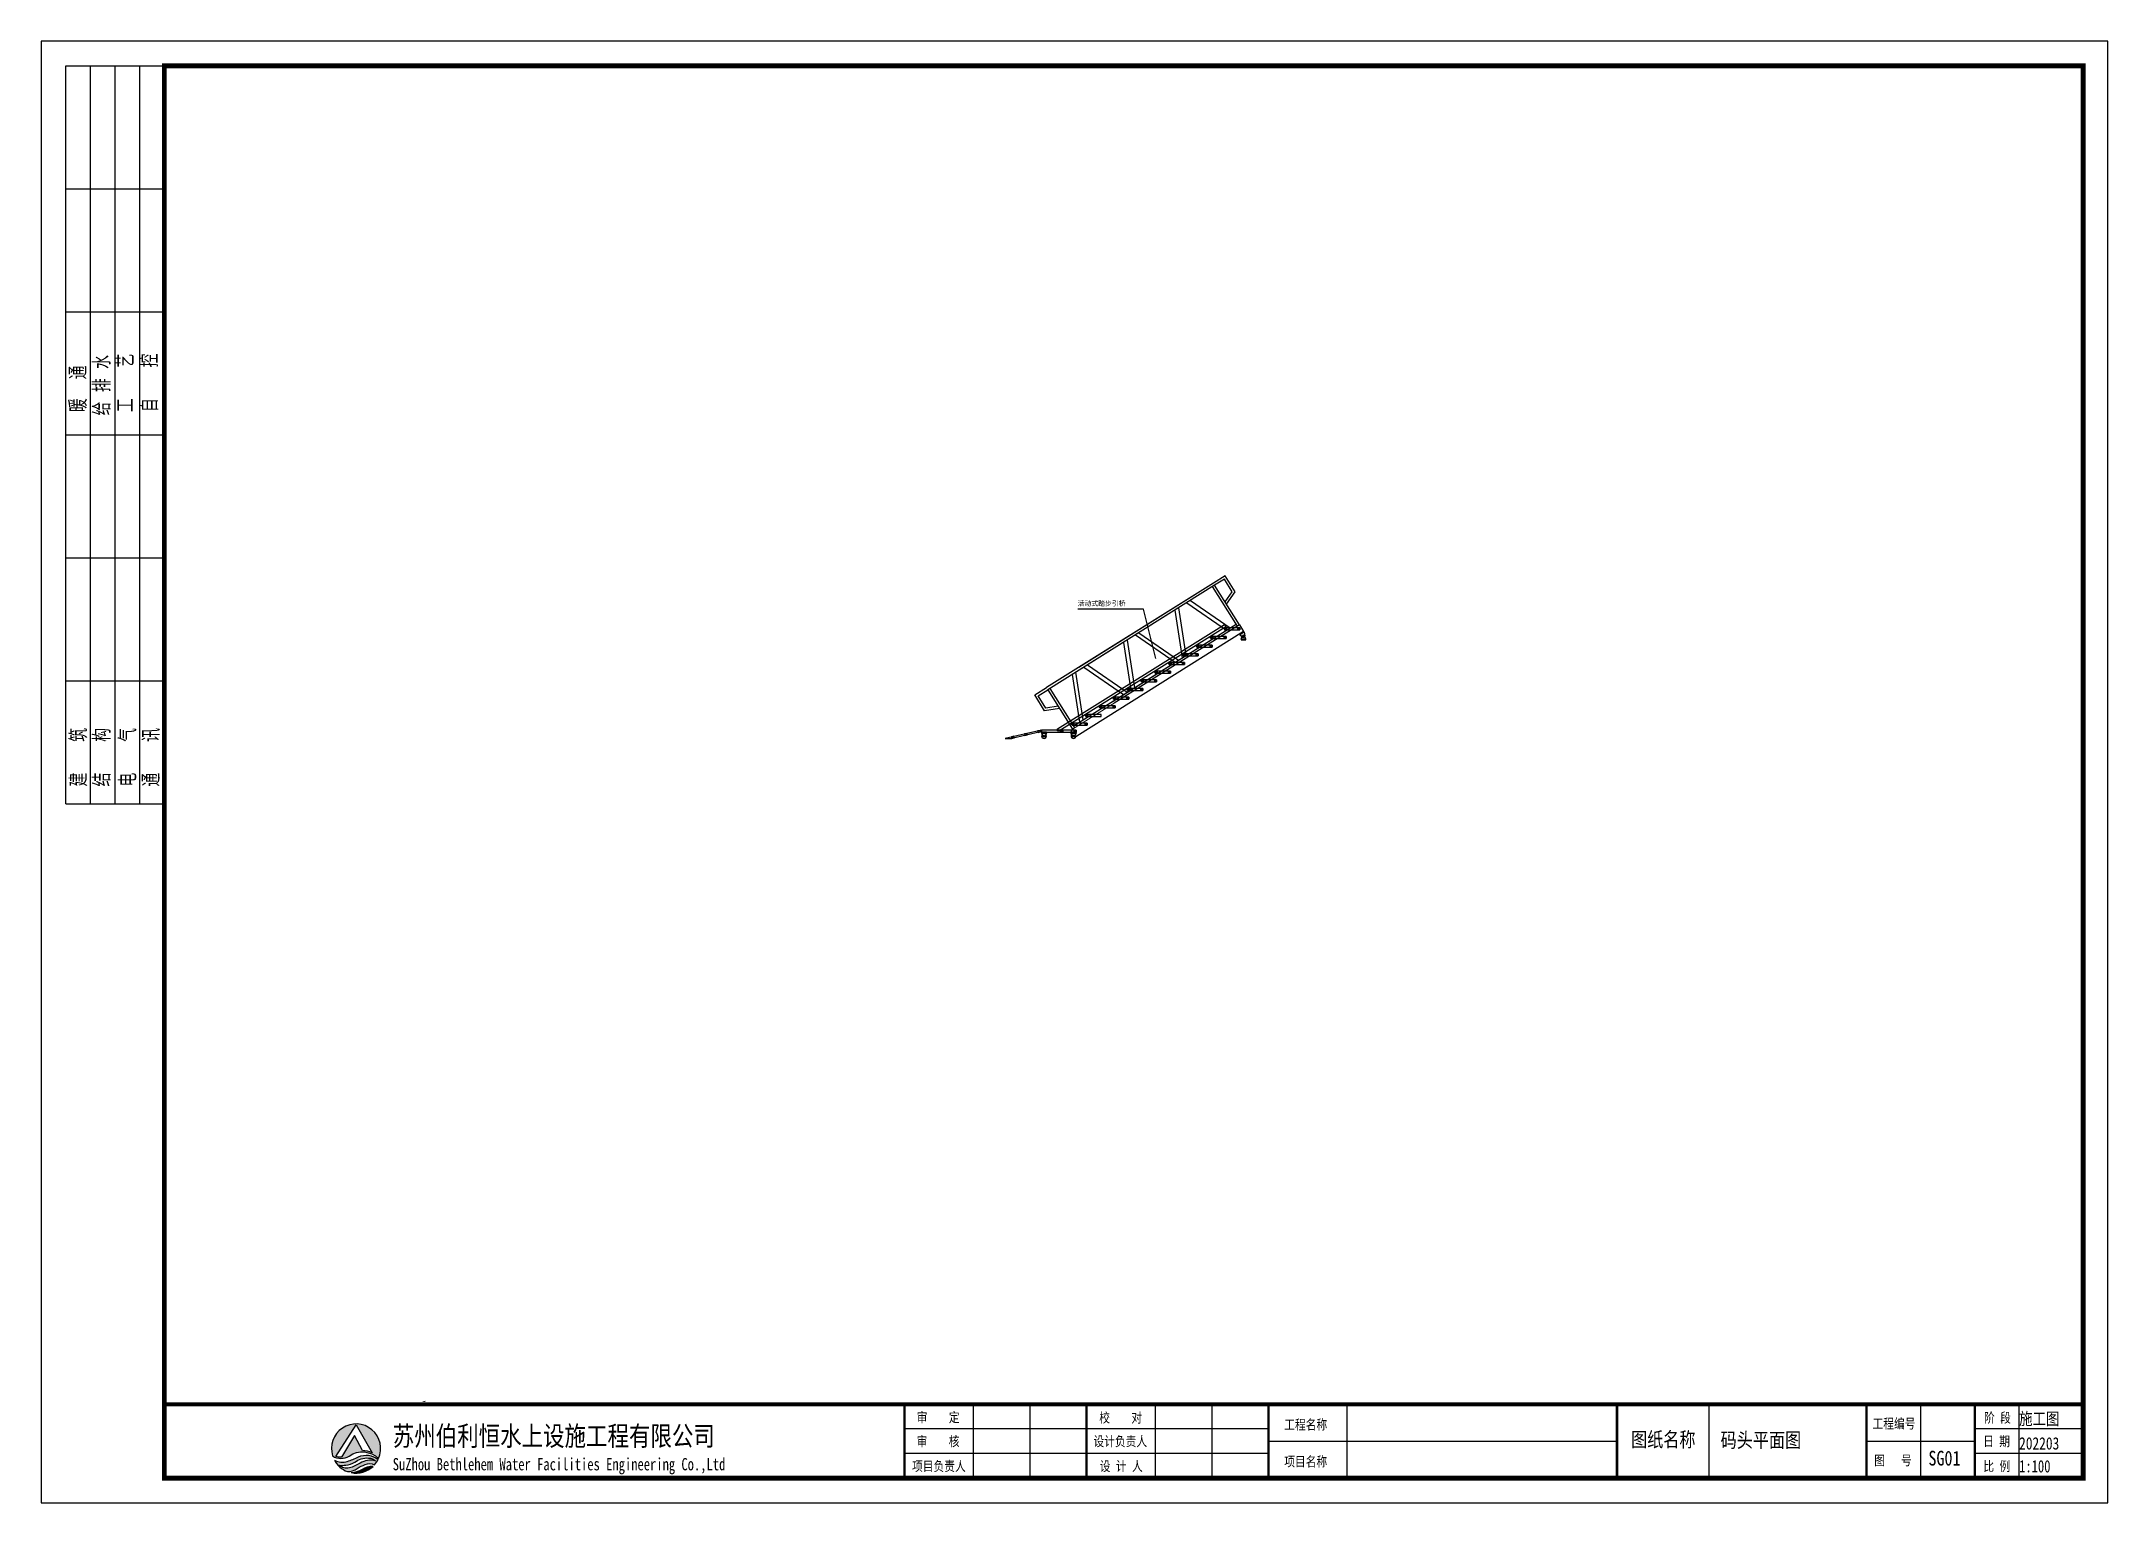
# Model space of a CAD drawing. Extents: x 36536 to 256213, y 18389 to 106449.
# Drawn here: x 37538 to 79538, y 18389 to 48089 of the extents above; entities that cross this region are included whole.
import ezdxf

# ---------------------------------------------------------------- set-up
doc = ezdxf.new("R2010")
doc.units = 0
doc.header["$LTSCALE"] = 1000
doc.header["$MEASUREMENT"] = 0
doc.linetypes.add('CENTER2', pattern=[28.575, 19.05, -3.175, 3.175, -3.175])
for name, color, linetype in [('0-绿道', 3, 'Continuous'), ('栏杆', 6, 'Continuous'), ('码头标注', 3, 'Continuous')]:
    doc.layers.add(name, color=color, linetype=linetype)
doc.styles.add('-宋体', font='', dxfattribs={"width": 0.8})
doc.styles.add('_TCH_DIM', font='SIMPLEX.shx', dxfattribs={"width": 0.7, "bigfont": 'hztxt.shx'})
doc.styles.get("Standard").update_dxf_attribs({"font": 'simplex.shx', "bigfont": 'hztxt.shx'})
doc.styles.add('图框', font='simhei.ttf')
doc.styles.add('宋体', font='')
doc.styles.add('黑体', font='simhei.ttf', dxfattribs={"width": 0.8})
doc.styles.get('-宋体').set_extended_font_data('SimSun')
doc.styles.get('宋体').set_extended_font_data('SimSun')

msp = doc.modelspace()

# ---------------------------------------------------------------- texts
at = {"layer": '码头标注', "color": 0, "insert": (58603.602, 36714.095, 1137718.539), "char_height": 99.252, "width": 1669.912, "attachment_point": 1, "style": '宋体'}
msp.add_mtext('活动式踏步引桥', dxfattribs=at)

# ---------------------------------------------------------------- blocks, each defined once
blk = doc.blocks.new('$TITLEBLK$00000187')
h = blk.add_hatch(color=140)
h.dxf.hatch_style = 1
h.paths.add_polyline_path([(-355.8, 4.5, 0.294083), (-352.4, 4.48, -0.363756), (-346.47, 3.96, 1.450144)])
h.paths.add_polyline_path([(-351.03, 10.8), (-347.73, 5.12, 0.101723), (-349.74, 5.58), (-351.34, 8.66), (-354.02, 4.26, -0.081837), (-355.14, 4.38)], flags=16)
h = blk.add_hatch(color=174)
h.paths.add_polyline_path([(-347.27, 2.71, 0.064571), (-346.55, 3.78, 0.296692), (-350.55, 4.29, -0.04264), (-352.81, 3.4, -0.209747), (-355.43, 3.62, 0.179915), (-352.8, 1.33, 0.169783), (-350.78, 1.97, -0.05744), (-349.2, 2.74, -0.214092)])
h.paths.add_polyline_path([(-350.22, 3.03, -0.084014), (-352.39, 2.08, -0.271733), (-354.47, 2.61, 0.071966), (-353.09, 2.64, 0.098278), (-351.26, 3.23, -0.072406), (-350.01, 3.9, -0.088156), (-348.47, 4.07, -0.181988), (-347.06, 3.48, 0.206106)], flags=16)
blk.add_hatch(color=174).paths.add_polyline_path([(-347.58, 2.39, 0.163426), (-349.49, 1.98, -0.143194), (-352.02, 1.1, 0.245013)])
for p, q in [((-225.54, 0), (-225.54, 15)), ((-214.04, 0), (-214.04, 15)), ((-188.54, 0), (-188.54, 15)), ((-177.04, 0), (-177.04, 15)), ((-149.56, 0), (-149.56, 15)), ((-76, 0), (-76, 15)), ((-33, 0), (-33, 15)), ((-13, 0), (-13, 15)), ((0, 0), (0, 15)), ((-165.54, 10), (-239.54, 10)), ((0, 10), (-22, 10)), ((-165.54, 5), (-239.54, 5)), ((-165.56, 7.5), (-94.73, 7.5)), ((-44, 7.5), (-22, 7.5)), ((0, 5), (-22, 5))]:
    blk.add_line(p, q)
for points, const_width in [([(-390, 0), (-390, 15), (0, 15)], 0.8), ([(-239.54, 0), (-239.54, 15)], 0.5), ([(-202.54, 0), (-202.54, 15)], 0.5), ([(-165.56, 0), (-165.56, 15)], 0.5), ([(-94.73, 0), (-94.73, 15)], 0.5), ([(-44, 0), (-44, 15)], 0.5), ([(-22, 0), (-22, 15)], 0.5)]:
    blk.add_lwpolyline(points, dxfattribs=dict(const_width=const_width))
for points in [[(-355.8, 4.5, 0.294083), (-352.4, 4.48, -0.363756), (-346.47, 3.96, 1.450144)], [(-355.14, 4.38), (-351.03, 10.8), (-347.73, 5.12, 0.101723), (-349.74, 5.58), (-351.34, 8.66), (-354.02, 4.26, -0.081837)]]:
    blk.add_lwpolyline(points, format="xyb", close=True)
for points in [[(-355.43, 3.62, 0.209747), (-352.81, 3.4, 0.04264), (-350.55, 4.29, -0.296692), (-346.55, 3.78)], [(-354.47, 2.61, 0.071966), (-353.09, 2.64, 0.098278), (-351.26, 3.23, -0.072406), (-350.01, 3.9, -0.088156), (-348.47, 4.07, -0.181988), (-347.06, 3.48, 0.206106), (-350.22, 3.03, -0.084014), (-352.39, 2.08, -0.271733), (-354.47, 2.61)], [(-352.8, 1.33, 0.169783), (-350.78, 1.97, -0.05744), (-349.2, 2.74, -0.214092), (-347.27, 2.71, -0.214092)], [(-352.02, 1.1, 0.126537), (-349.75, 1.81, -0.189728), (-347.58, 2.39, -0.189728)]]:
    blk.add_lwpolyline(points, format="xyb")
for start, end in [(208.4706, 249.2676), (258.5751, 313.6432), (318.8384, 333.6165)]:
    blk.add_arc((-351.03, 6), 5, start, end)
at = {"style": '图框'}
for s, height, width, p in [('审    定', 2, 0.8, (-237.07, 11.34)), ('校    对', 2, 0.8, (-199.97, 11.27)), ('阶 段', 2, 0.8, (-20.12, 11.27)), ('苏州伯利恒水上设施工程有限公司', 4, 0.8, (-343.57, 6.56)), ('审    核', 2, 0.8, (-237.09, 6.48)), ('设计负责人', 2, 0.8, (-201.15, 6.48)), ('工程名称', 2, 0.8, (-162.37, 9.86)), ('图纸名称', 3, 0.8, (-91.87, 6.34)), ('工程编号', 2, 0.8, (-42.79, 10.08)), ('日 期', 2, 0.8, (-20.31, 6.48)), ('SuZhou Bethlehem Water Facilities Engineering Co.,Ltd ', 2.5, 0.75, (-343.57, 1.57)), ('项目名称', 2, 0.8, (-162.37, 2.36)), ('图   号', 2, 0.8, (-42.46, 2.6)), ('项目负责人', 2, 0.8, (-238.02, 1.42)), ('设 计 人', 2, 0.8, (-199.87, 1.42)), ('比 例', 2, 0.8, (-20.27, 1.42))]:
    blk.add_text(s, height=height, dxfattribs=dict(at, width=width)).set_placement(p)
for tag, p in [('审定人', (-223.21, 10.95)), ('校对', (-185.05, 10.92)), ('审核人', (-223.21, 6.03)), ('设计负责人', (-188.17, 6.23)), ('项目负责人', (-225.23, 1.11)), ('设计人', (-186.01, 1.18))]:
    blk.add_attdef(tag, p, '', height=3)
for tag, p, height, style, width in [('工程名称', (-147.11, 9.53), 3, '-宋体', 0.8), ('阶段', (-12.96, 10.81), 2.5, '黑体', 0.8), ('图名', (-73.67, 6.22), 3, '-宋体', 0.8), ('日期', (-12.96, 5.8), 2.5, '黑体', 0.8), ('项目名称', (-147.25, 1.97), 3, '-宋体', 0.8), ('图号', (-31.44, 2.55), 3, '_TCH_DIM', 0.7), ('比例', (-12.96, 1.14), 2.5, '黑体', 0.8)]:
    blk.add_attdef(tag, p, '', height=height, dxfattribs=dict(style=style, width=width))
blk = doc.blocks.new('$TITLEBLK$00000095')
for p, q in [((-150, 20), (-150, 0)), ((-150, 20), (0, 20)), ((-125, 20), (-125, 0)), ((-100, 20), (-100, 0)), ((-75, 20), (-75, 0)), ((-75, 20), (-75, 0)), ((-50, 20), (-50, 0)), ((-25, 20), (-25, 0)), ((0, 20), (0, 0)), ((-150, 15), (-75, 15)), ((-75, 15), (0, 15)), ((-150, 10), (-75, 10)), ((-75, 10), (0, 10)), ((-150, 5), (-75, 5)), ((-75, 5), (0, 5))]:
    blk.add_line(p, q)
at = {"width": 0.8}
for s, p in [('建   筑', (-146.45, 15.65)), ('暖  通', (-70.35, 15.73)), ('结   构', (-146.45, 10.91)), ('给 排 水', (-71.03, 10.9)), ('电   气', (-146.45, 5.65)), ('工   艺', (-70.35, 6.13)), ('通   讯', (-146.45, 0.88)), ('自   控', (-70.35, 1.24))]:
    blk.add_text(s, height=3.509, dxfattribs=at).set_placement(p)
blk = doc.blocks.new('rgthtyjyuk')
blk.add_lwpolyline([(0, 0), (420, 0), (420, 297), (0, 297)], close=True)
at = {"const_width": 1}
blk.add_lwpolyline([(25, 5), (415, 5), (415, 292), (25, 292)], close=True, dxfattribs=at)
at = {"const_width": 0.8}
blk.add_lwpolyline([(415, 20), (25, 20)], dxfattribs=at)
at = {"rotation": 90}
blk.add_blockref('$TITLEBLK$00000095', (25, 292), dxfattribs=at)
blk = doc.blocks.new('滚轮支架 -left')
for p, q in [((-50, 10), (-22, 81)), ((50, 10), (22, 81))]:
    blk.add_line(p, q)
at = {"color": 3, "linetype": 'CENTER2'}
for p, q in [((-15, 70), (15, 70)), ((0, 85), (0, 55))]:
    blk.add_line(p, q, dxfattribs=at)
blk.add_lwpolyline([(-50, 10), (50, 10), (50, -5), (-50, -5)], close=True)
blk.add_circle((0, 70), 11)
blk.add_arc((0, 70), 25, 26.1956, 153.8044)
blk = doc.blocks.new('err')
at = {"color": 0}
for p, q in [((39285, 3671), (39279, 3642)), ((39279, 3642), (39864, 3511)), ((39285, 3671), (40001, 3511)), ((40001, 3511), (39864, 3511))]:
    blk.add_line(p, q, dxfattribs=at)
for points in [[(38558, 3675), (39258, 3675), (39258, 3635), (38558, 3635), (38558, 3675)], [(38558, 3675), (38558, 3635), (38598, 3635), (38598, 3675), (38558, 3675)], [(38828, 3675), (38828, 3635), (38868, 3635), (38868, 3675), (38828, 3675)], [(39285, 3671), (39334, 3661), (39328, 3631), (39279, 3642), (39285, 3671)], [(39553, 3612), (39602, 3601), (39596, 3571), (39547, 3582), (39553, 3612)], [(39822, 3552), (39870, 3541), (39864, 3511), (39815, 3522), (39822, 3552)]]:
    blk.add_lwpolyline(points, dxfattribs=at)
for points in [[(38561, 3672), (38561, 3638), (38595, 3638), (38595, 3672)], [(38831, 3672), (38831, 3638), (38865, 3638), (38865, 3672)], [(39288, 3668), (39331, 3658), (39325, 3635), (39282, 3644)], [(39556, 3608), (39599, 3598), (39593, 3575), (39551, 3585)], [(39824, 3548), (39867, 3538), (39862, 3515), (39819, 3525)]]:
    blk.add_lwpolyline(points, close=True, dxfattribs=at)
at = {"color": 251}
blk.add_circle((38608, 3560), 50, dxfattribs=at)
at = {"color": 0}
for centre, radius in [((38578, 3655), 8), ((38848, 3655), 8), ((39270, 3662), 12.5), ((39270, 3662), 9.5)]:
    blk.add_circle(centre, radius, dxfattribs=at)
blk.add_circle((39208, 3560), 50)
at = {"color": 251, "rotation": 180}
blk.add_blockref('滚轮支架 -left', (38608, 3630), dxfattribs=at)
at = {"rotation": 180}
blk.add_blockref('滚轮支架 -left', (39208, 3630), dxfattribs=at)
blk.add_blockref('滚轮支架 -left', (39208, 3630), dxfattribs=at)
blk = doc.blocks.new('wrtg')
at = {"color": 253}
for p, q in [((42041, 9655), (42036, 9697)), ((42081, 9655), (42086, 9697))]:
    blk.add_line(p, q, dxfattribs=at)
blk.add_circle((42061, 9657), 8, dxfattribs=at)
blk.add_arc((42061, 9657), 20, 186.9181, 353.0819, dxfattribs=at)

# ---------------------------------------------------------------- linework, layer by layer
at = {"color": 0}
for p, q in [((58190.498, 34115.26, 1137718.539), (61586.009, 36239.344, 1137718.539)), ((58217.017, 34072.872, 1137718.539), (61612.526, 36196.955, 1137718.539)), ((61890.983, 36227.216, 1137718.539), (61975.837, 36091.57, 1137718.539)), ((58560.116, 34049.208, 1137718.539), (58549.51, 34066.163, 1137718.539))]:
    msp.add_line(p, q, dxfattribs=at)
at = {"color": 0, "linetype": 'Continuous', "lineweight": 0}
msp.add_line((61890.983, 36227.216, 1137718.539), (58499.838, 34105.864, 1137718.539), dxfattribs=at)
at = {"color": 1}
for p, q in [((61890.983, 36227.216, 1137718.539), (59347.625, 34636.202, 1137718.539)), ((61975.837, 36091.57, 1137718.539), (58584.693, 33970.218, 1137718.539))]:
    msp.add_line(p, q, dxfattribs=at)
at = {"color": 4}
msp.add_line((61890.983, 36227.216, 1137718.539), (59347.625, 34636.202, 1137718.539), dxfattribs=at)
at = {"elevation": 1137718.539}
msp.add_lwpolyline([(61586.009, 36239.344), (61612.526, 36196.955)], dxfattribs=at)
at = {"color": 0, "elevation": 1137718.539}
for points in [[(61900.414, 36169.832), (61590.414, 36169.832), (61590.414, 36129.832), (61900.414, 36129.832), (61900.414, 36169.832)], [(61900.414, 36169.832), (61900.414, 36129.832), (61860.414, 36129.832), (61860.414, 36169.832), (61900.414, 36169.832)], [(61336.297, 35816.945), (61026.297, 35816.945), (61026.297, 35776.945), (61336.297, 35776.945), (61336.297, 35816.945)], [(61066.297, 35816.945), (61066.297, 35776.945), (61026.297, 35776.945), (61026.297, 35816.945), (61066.297, 35816.945)], [(61336.297, 35816.945), (61336.297, 35776.945), (61296.297, 35776.945), (61296.297, 35816.945), (61336.297, 35816.945)], [(61618.356, 35993.389), (61308.356, 35993.389), (61308.356, 35953.389), (61618.356, 35953.389), (61618.356, 35993.389)], [(61348.356, 35993.389), (61348.356, 35953.389), (61308.356, 35953.389), (61308.356, 35993.389), (61348.356, 35993.389)], [(61618.356, 35993.389), (61618.356, 35953.389), (61578.356, 35953.389), (61578.356, 35993.389), (61618.356, 35993.389)], [(60490.122, 35287.615), (60180.122, 35287.615), (60180.122, 35247.615), (60490.122, 35247.615), (60490.122, 35287.615)], [(60220.122, 35287.615), (60220.122, 35247.615), (60180.122, 35247.615), (60180.122, 35287.615), (60220.122, 35287.615)], [(60490.122, 35287.615), (60490.122, 35247.615), (60450.122, 35247.615), (60450.122, 35287.615), (60490.122, 35287.615)], [(60772.18, 35464.058), (60462.18, 35464.058), (60462.18, 35424.058), (60772.18, 35424.058), (60772.18, 35464.058)], [(60502.18, 35464.058), (60502.18, 35424.058), (60462.18, 35424.058), (60462.18, 35464.058), (60502.18, 35464.058)], [(60772.18, 35464.058), (60772.18, 35424.058), (60732.18, 35424.058), (60732.18, 35464.058), (60772.18, 35464.058)], [(61054.239, 35640.502), (60744.239, 35640.502), (60744.239, 35600.502), (61054.239, 35600.502), (61054.239, 35640.502)], [(60784.239, 35640.502), (60784.239, 35600.502), (60744.239, 35600.502), (60744.239, 35640.502), (60784.239, 35640.502)], [(61054.239, 35640.502), (61054.239, 35600.502), (61014.239, 35600.502), (61014.239, 35640.502), (61054.239, 35640.502)], [(59926.005, 34934.728), (59616.005, 34934.728), (59616.005, 34894.728), (59926.005, 34894.728), (59926.005, 34934.728)], [(59656.005, 34934.728), (59656.005, 34894.728), (59616.005, 34894.728), (59616.005, 34934.728), (59656.005, 34934.728)], [(59926.005, 34934.728), (59926.005, 34894.728), (59886.005, 34894.728), (59886.005, 34934.728), (59926.005, 34934.728)], [(60208.063, 35111.171), (59898.063, 35111.171), (59898.063, 35071.171), (60208.063, 35071.171), (60208.063, 35111.171)], [(59938.063, 35111.171), (59938.063, 35071.171), (59898.063, 35071.171), (59898.063, 35111.171), (59938.063, 35111.171)], [(60208.063, 35111.171), (60208.063, 35071.171), (60168.063, 35071.171), (60168.063, 35111.171), (60208.063, 35111.171)], [(59361.888, 34581.841), (59051.888, 34581.841), (59051.888, 34541.841), (59361.888, 34541.841), (59361.888, 34581.841)], [(59091.888, 34581.841), (59091.888, 34541.841), (59051.888, 34541.841), (59051.888, 34581.841), (59091.888, 34581.841)], [(59361.888, 34581.841), (59361.888, 34541.841), (59321.888, 34541.841), (59321.888, 34581.841), (59361.888, 34581.841)], [(59643.946, 34758.284), (59333.946, 34758.284), (59333.946, 34718.284), (59643.946, 34718.284), (59643.946, 34758.284)], [(59373.946, 34758.284), (59373.946, 34718.284), (59333.946, 34718.284), (59333.946, 34758.284), (59373.946, 34758.284)], [(59643.946, 34758.284), (59643.946, 34718.284), (59603.946, 34718.284), (59603.946, 34758.284), (59643.946, 34758.284)], [(58797.771, 34228.954), (58487.771, 34228.954), (58487.771, 34188.954), (58797.771, 34188.954), (58797.771, 34228.954)], [(58527.771, 34228.954), (58527.771, 34188.954), (58487.771, 34188.954), (58487.771, 34228.954), (58527.771, 34228.954)], [(58797.771, 34228.954), (58797.771, 34188.954), (58757.771, 34188.954), (58757.771, 34228.954), (58797.771, 34228.954)], [(59079.83, 34405.397), (58769.83, 34405.397), (58769.83, 34365.397), (59079.83, 34365.397), (59079.83, 34405.397)], [(58809.83, 34405.397), (58809.83, 34365.397), (58769.83, 34365.397), (58769.83, 34405.397), (58809.83, 34405.397)]]:
    msp.add_lwpolyline(points, dxfattribs=at)
for points in [[(61897.414, 36166.832), (61897.414, 36132.832), (61863.414, 36132.832), (61863.414, 36166.832)], [(61063.297, 35813.945), (61063.297, 35779.945), (61029.297, 35779.945), (61029.297, 35813.945)], [(61333.297, 35813.945), (61333.297, 35779.945), (61299.297, 35779.945), (61299.297, 35813.945)], [(61345.356, 35990.389), (61345.356, 35956.389), (61311.356, 35956.389), (61311.356, 35990.389)], [(61615.356, 35990.389), (61615.356, 35956.389), (61581.356, 35956.389), (61581.356, 35990.389)], [(60217.122, 35284.615), (60217.122, 35250.615), (60183.122, 35250.615), (60183.122, 35284.615)], [(60487.122, 35284.615), (60487.122, 35250.615), (60453.122, 35250.615), (60453.122, 35284.615)], [(60499.18, 35461.058), (60499.18, 35427.058), (60465.18, 35427.058), (60465.18, 35461.058)], [(60769.18, 35461.058), (60769.18, 35427.058), (60735.18, 35427.058), (60735.18, 35461.058)], [(60781.239, 35637.502), (60781.239, 35603.502), (60747.239, 35603.502), (60747.239, 35637.502)], [(61051.239, 35637.502), (61051.239, 35603.502), (61017.239, 35603.502), (61017.239, 35637.502)], [(59653.005, 34931.728), (59653.005, 34897.728), (59619.005, 34897.728), (59619.005, 34931.728)], [(59923.005, 34931.728), (59923.005, 34897.728), (59889.005, 34897.728), (59889.005, 34931.728)], [(59935.063, 35108.171), (59935.063, 35074.171), (59901.063, 35074.171), (59901.063, 35108.171)], [(60205.063, 35108.171), (60205.063, 35074.171), (60171.063, 35074.171), (60171.063, 35108.171)], [(59088.888, 34578.841), (59088.888, 34544.841), (59054.888, 34544.841), (59054.888, 34578.841)], [(59358.888, 34578.841), (59358.888, 34544.841), (59324.888, 34544.841), (59324.888, 34578.841)], [(59370.946, 34755.284), (59370.946, 34721.284), (59336.946, 34721.284), (59336.946, 34755.284)], [(59640.946, 34755.284), (59640.946, 34721.284), (59606.946, 34721.284), (59606.946, 34755.284)], [(58524.771, 34225.954), (58524.771, 34191.954), (58490.771, 34191.954), (58490.771, 34225.954)], [(58794.771, 34225.954), (58794.771, 34191.954), (58760.771, 34191.954), (58760.771, 34225.954)], [(58806.83, 34402.397), (58806.83, 34368.397), (58772.83, 34368.397), (58772.83, 34402.397)]]:
    msp.add_lwpolyline(points, close=True, dxfattribs=at)
at = {"color": 0}
for centre in [(61880.414, 36149.832, 1137718.539), (61046.297, 35796.945, 1137718.539), (61316.297, 35796.945, 1137718.539), (61328.356, 35973.389, 1137718.539), (61598.356, 35973.389, 1137718.539), (60482.18, 35444.058, 1137718.539), (60752.18, 35444.058, 1137718.539), (60764.239, 35620.502, 1137718.539), (61034.239, 35620.502, 1137718.539), (59636.005, 34914.728, 1137718.539), (59906.005, 34914.728, 1137718.539), (59918.063, 35091.171, 1137718.539), (60188.063, 35091.171, 1137718.539), (60200.122, 35267.615, 1137718.539), (60470.122, 35267.615, 1137718.539), (59071.888, 34561.841, 1137718.539), (59341.888, 34561.841, 1137718.539), (59353.946, 34738.284, 1137718.539), (59623.946, 34738.284, 1137718.539), (58507.771, 34208.954, 1137718.539), (58777.771, 34208.954, 1137718.539), (58789.83, 34385.397, 1137718.539)]:
    msp.add_circle(centre, 8, dxfattribs=at)
at = {"color": 1}
msp.add_arc((58542.265, 34038.041, 1137718.539), 80, 122.0283043, 302.0283043, dxfattribs=at)
msp.add_solid([(45344.016, 20459.669, 17.667), (45344.016, 20434.044, 17.667), (45267.14, 20446.857, 17.667)], dxfattribs=at)
at = {"layer": '0-绿道', "color": 0, "linetype": 'Continuous', "lineweight": 0}
msp.add_line((61890.983, 36227.216, 1137718.539), (58499.838, 34105.864, 1137718.539), dxfattribs=at)
msp.add_arc((58205.732, 34095.301, 1137788.539), 25.108, 116.7035547, 307.346856, dxfattribs=at)
at = {"layer": '栏杆', "color": 27, "lineweight": -2}
for p, q in [((61360.645, 37075.002, 1137718.539), (57969.5, 34953.65, 1137718.539)), ((61387.162, 37032.613, 1137718.539), (57996.017, 34911.261, 1137718.539)), ((61360.645, 37075.002, 1137718.539), (58624.411, 35363.334, 1137718.539)), ((61387.162, 37032.613, 1137718.539), (58655.035, 35323.514, 1137718.539)), ((61848.594, 36200.699, 1137718.539), (61344.773, 37006.096, 1137718.539)), ((61848.594, 36200.699, 1137718.539), (61344.773, 37006.096, 1137718.539)), ((61890.983, 36227.216, 1137718.539), (61387.162, 37032.613, 1137718.539)), ((61890.983, 36227.216, 1137718.539), (61387.162, 37032.613, 1137718.539)), ((60652.414, 36572.987, 1137718.539), (60800.523, 35604.049, 1137718.539)), ((60821.971, 36679.054, 1137718.539), (61628.47, 36121.977, 1137718.539)), ((60893.991, 36724.107, 1137718.539), (61700.49, 36167.029, 1137718.539)), ((58515.711, 34174.77, 1137718.539), (61822.077, 36243.089, 1137718.539)), ((59321.108, 34678.591, 1137718.539), (61822.077, 36243.089, 1137718.539)), ((60580.395, 36527.934, 1137718.539), (60728.504, 35558.997, 1137718.539)), ((59534.792, 35873.851, 1137718.539), (59682.901, 34904.913, 1137718.539)), ((59606.811, 35918.903, 1137718.539), (59754.92, 34949.965, 1137718.539)), ((59776.368, 36024.971, 1137718.539), (60582.867, 35467.893, 1137718.539)), ((59848.388, 36070.023, 1137718.539), (60654.887, 35512.945, 1137718.539)), ((58730.765, 35370.887, 1137718.539), (59537.264, 34813.809, 1137718.539)), ((58802.785, 35415.939, 1137718.539), (59609.284, 34858.861, 1137718.539)), ((57996.017, 34911.261, 1137718.539), (58499.838, 34105.864, 1137718.539)), ((58038.407, 34937.777, 1137718.539), (58542.228, 34132.381, 1137718.539)), ((58489.189, 35219.767, 1137718.539), (58637.298, 34250.83, 1137718.539)), ((58561.208, 35264.819, 1137718.539), (58709.317, 34295.882, 1137718.539))]:
    msp.add_line(p, q, dxfattribs=at)
at = {"layer": '栏杆', "color": 27, "lineweight": -2, "elevation": 1137718.539}
for points in [[(61626.42, 36650.141), (61802.703, 36901.967), (61600.571, 37225.09), (61360.645, 37075.002)], [(61597.617, 36696.184), (61742.755, 36903.518), (61584.699, 37156.183), (61387.162, 37032.613)], [(58235.275, 34528.789), (57931.706, 34480.44), (57729.574, 34803.563), (57969.5, 34953.65)], [(58206.473, 34574.831), (57956.537, 34535.025), (57798.48, 34787.69), (57996.017, 34911.261)]]:
    msp.add_lwpolyline(points, dxfattribs=at)
at = {"layer": '码头标注', "color": 0, "elevation": 1137718.539}
msp.add_lwpolyline([(60191.125, 35548.706), (59942.739, 36547.653), (58607.568, 36547.653)], dxfattribs=at)

# ---------------------------------------------------------------- block references
at = {"xscale": 100, "yscale": 100, "zscale": 100}
msp.add_blockref('rgthtyjyuk', (37538.473, 18388.565), dxfattribs=at)
at = {"color": 3, "xscale": -1}
for p, rotation in [((102986.732, 48412.897, 1137718.539), 29.43975989252752), ((102422.615, 48060.01, 1137718.539), 29.43975989252752), ((102704.673, 48236.454, 1137718.539), 29.43975989252752), ((101576.439, 47530.68, 1137718.539), 29.43975989252752), ((101858.498, 47707.123, 1137718.539), 29.43975989252752), ((102140.556, 47883.567, 1137718.539), 29.43975989252752), ((101012.322, 47177.793, 1137718.539), 29.43975989252752), ((101294.381, 47354.236, 1137718.539), 29.43975989252752), ((100448.205, 46824.906, 1137718.539), 29.43975989252752), ((100730.264, 47001.349, 1137718.539), 29.43975989252752), ((98251.011, 50334.582, 1137718.539), 35.07739503208055), ((99884.088, 46472.019, 1137718.539), 29.43975989252752), ((100166.147, 46648.462, 1137718.539), 29.43975989252752)]:
    msp.add_blockref('wrtg', p, dxfattribs=dict(at, rotation=rotation))
at = {"rotation": 212.0283038002883}
msp.add_blockref('滚轮支架 -left', (61936.1, 36060.815, 1137718.539), dxfattribs=at)
at = {"xscale": -1}
msp.add_blockref('滚轮支架 -left', (61973.223, 35931.469, 1137718.539), dxfattribs=at)
at = {"color": 0, "xscale": -1}
msp.add_blockref('err', (97127.448, 30411.637, 1137718.539), dxfattribs=at)
ref = msp.add_blockref('$TITLEBLK$00000187', (79038.473, 18888.565), dxfattribs=dict(xscale=100, yscale=100, zscale=100))
ref.add_attrib('图名', '码头平面图', (71671.762, 19511.062), dxfattribs={"color": 3, "height": 300, "style": '-宋体', "width": 0.8})
ref.add_attrib('图号', 'SG01', (75894.788, 19143.256), dxfattribs={"color": 3, "height": 300, "style": '黑体', "width": 0.8})
ref.add_attrib('日期', '202203', (77738.473, 19468.941), dxfattribs={"color": 3, "height": 250, "style": '黑体', "width": 0.8})
ref.add_attrib('阶段', '施工图', (77738.473, 19969.702), dxfattribs={"color": 3, "height": 250, "style": '黑体', "width": 0.8})
ref.add_attrib('比例', '1:100', (77738.473, 19003.032), dxfattribs={"color": 3, "height": 250, "style": '黑体', "width": 0.75})

msp.set_redraw_order([(e.dxf.handle, doc.entitydb.next_handle()) for e in msp.query("TEXT MTEXT ATTDEF DIMENSION ARC_DIMENSION")])  # texts and dimensions are drawn at this point

doc.saveas('drawing.dxf')
